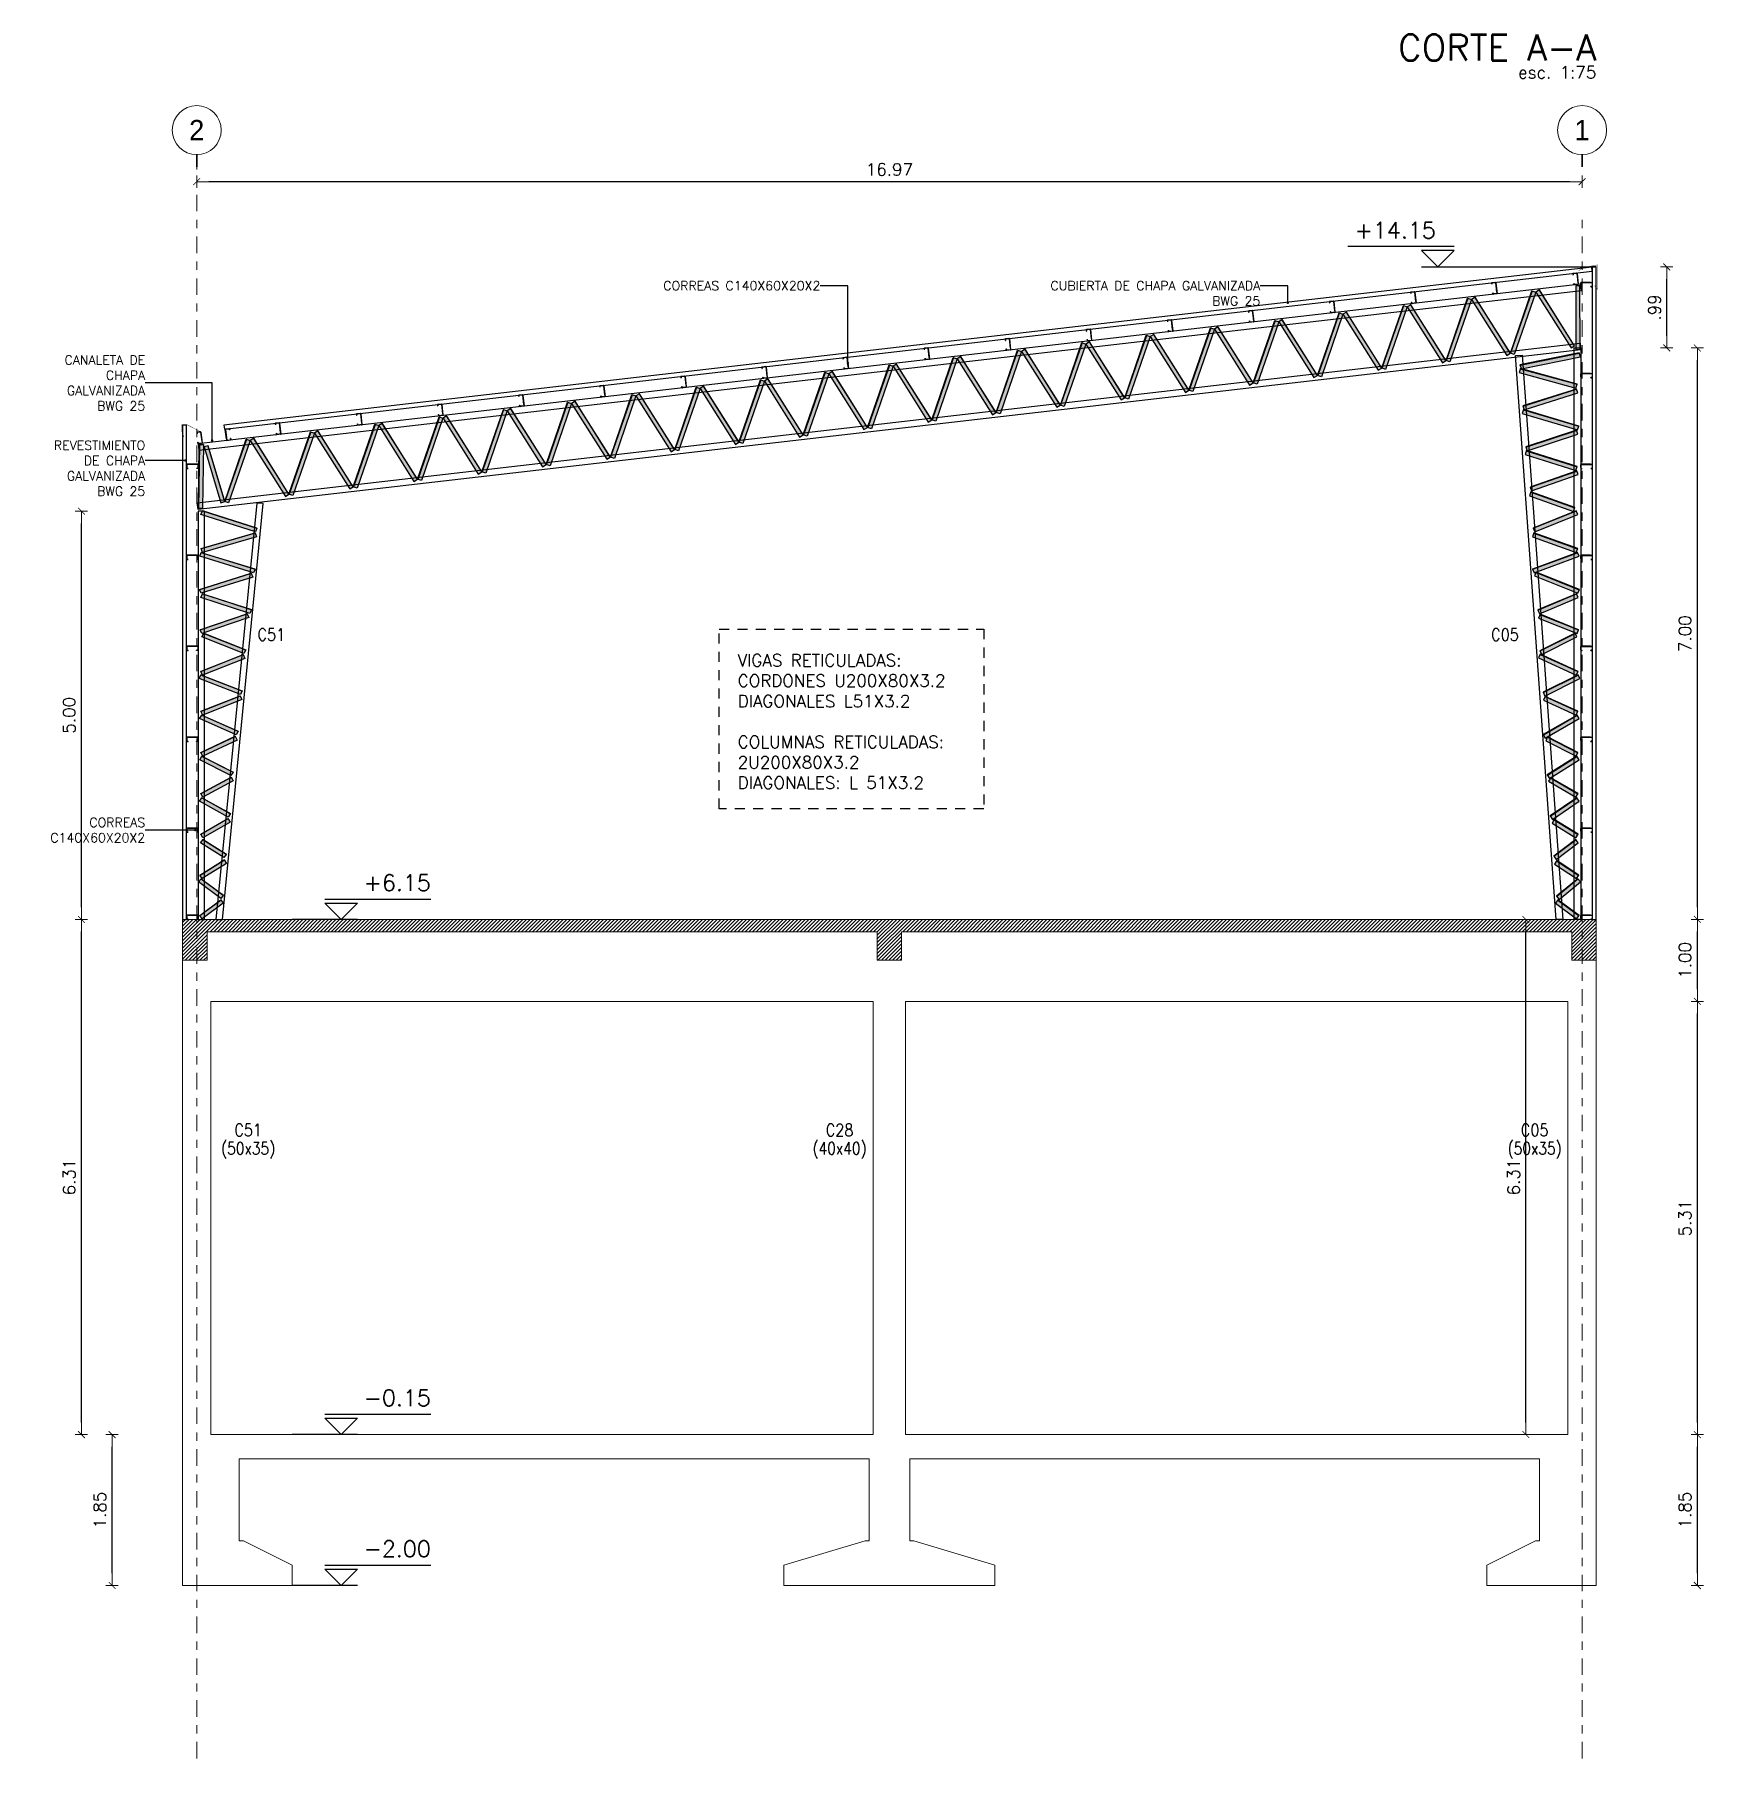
# Model space of a CAD drawing. Header units: metres. Extents: x 177 to 477, y -228 to -48.
# Drawn here: x 308.67 to 329.12, y -124.71 to -103.58 of the extents above; entities that cross this region are included whole.
import ezdxf
from ezdxf import colors
from ezdxf.entities.mleader import LeaderData, LeaderLine
from ezdxf.enums import TextEntityAlignment as Align
from ezdxf.math import Vec2, Vec3

# ---------------------------------------------------------------- set-up
doc = ezdxf.new("R2010")
doc.units = ezdxf.units.M
doc.linetypes.add('CYPE_RAYAPUNTO', pattern=[0.4125, 0.2025, -0.105, 0, -0.105])
doc.linetypes.add('HIDDEN', pattern=[0.375, 0.25, -0.125])
for name, color, linetype in [('CHAPA', 6, 'Continuous'), ('ES-Perfil 01', 3, 'Continuous'), ('EST-VISTA 2', 3, 'Continuous'), ('EST-VISTA 3', 1, 'Continuous'), ('LEYENDAS', 160, 'Continuous')]:
    doc.layers.add(name, color=color, linetype=linetype)
for name, color, linetype, lineweight in [('COTAS', 160, 'Continuous', 0), ('EST_EJES', 160, 'Continuous', 0), ('H-EST', 251, 'Continuous', 0), ('OT_SECCION_EDIFICIO', 5, 'Continuous', 9)]:
    doc.layers.add(name, color=color, linetype=linetype, lineweight=lineweight)
doc.layers.add('H-BLANCO', color=7, linetype='Continuous', lineweight=0, true_color=0xffffff)
doc.styles.get("Standard").update_dxf_attribs({"font": 'romans.shx'})
doc.styles.add('TX-100', font='romans.shx', dxfattribs={"height": 0.16})
doc.styles.add('TX-LOCAL50', font='GOTHIC.TTF', dxfattribs={"height": 0.125})
doc.dimstyles.new('COTA_1-75', dxfattribs={"dimscale": 0.75, "dimtxt": 0.2, "dimasz": 0.2, "dimexe": 0, "dimexo": 0.7, "dimgap": 0.1, "dimtad": 1, "dimzin": 4, "dimdsep": 46, "dimtxsty": 'Standard', "dimblk1": 'COTA_N', "dimblk2": 'COTA_N', "dimsah": 1, "dimcen": 2, "dimse1": 1, "dimse2": 1, "dimclrd": 256, "dimclre": 256, "dimclrt": 256, "dimadec": 0, "dimazin": 0, "dimtfac": 1, "dimtix": 1, "dimtmove": 2, "dimatfit": 3, "dimldrblk": 'COTA_N', "dimfxl": 0, "dimtolj": 1, "dimtzin": 0, "dimarcsym": 0})

msp = doc.modelspace()

# ---------------------------------------------------------------- texts
at = {"layer": 'LEYENDAS', "linetype": 'ByBlock', "ltscale": 0.5}
for s, width, p in [('C51', 0.864, (311.5712824, -110.9335046)), ('C05', 0.864, (326.6842108, -110.9335046)), ('C51', 0.864, (311.2871497, -117.0046901)), ('C28', 0.864, (318.5327271, -117.0046901)), ('C05', 0.864, (327.047757, -117.0046901)), ('(50x35)', 0.824404, (311.2871497, -117.2296901)), ('(40x40)', 0.824404, (318.5327271, -117.2296901)), ('(50x35)', 0.824404, (327.047757, -117.2296901))]:
    msp.add_text(s, height=0.15, dxfattribs=dict(at, width=width)).set_placement(p, align=Align.MIDDLE_CENTER)
at = {"layer": 'LEYENDAS', "linetype": 'ByBlock', "ltscale": 0.5, "attachment_point": 3}
for s, insert, char_height, width in [('CORTE A-A', (327.8032435, -103.5785073), 0.32, 3.297698454), ('esc. 1:75', (327.8032435, -103.9672461), 0.15, 1.912467655)]:
    msp.add_mtext(s, dxfattribs=dict(at, insert=insert, char_height=char_height, width=width))
at = {"layer": 'LEYENDAS', "linetype": 'ByBlock', "ltscale": 0.5, "insert": (317.2849706, -111.1738641), "char_height": 0.15, "attachment_point": 1}
msp.add_mtext_dynamic_manual_height_columns('VIGAS RETICULADAS:\\PCORDONES U200X80X3.2\\PDIAGONALES L51X3.2\\P\\PCOLUMNAS RETICULADAS: \\P2U200X80X3.2\\PDIAGONALES: L 51X3.2 ', width=16.171246791, gutter_width=12.5, heights=[0], dxfattribs=at)

# ---------------------------------------------------------------- blocks, each defined once
blk = doc.blocks.new('160x60x20x2.5')
at = {"layer": 'ES-Perfil 01'}
for p, q in [((0, -0.075), (0, 0.075)), ((0, 0.056), (0, -0.075)), ((0.0025, -0.075), (0.0025, 0.075)), ((0.005, 0.08), (0.055, 0.08)), ((0.005, 0.0775), (0.055, 0.0775)), ((0.0575, 0.075), (0.0575, 0.06)), ((0.06, 0.06), (0.0575, 0.06)), ((0.06, 0.06), (0.06, 0.075)), ((0.06, 0.075), (0.06, 0.06)), ((0.005, -0.0775), (0.055, -0.0775)), ((0.005, -0.0775), (0.055, -0.0775)), ((0.046, -0.08), (0.005, -0.08)), ((0.005, -0.08), (0.055, -0.08)), ((0.0575, -0.075), (0.0575, -0.06)), ((0.0575, -0.075), (0.0575, -0.06)), ((0.0575, -0.075), (0.0575, -0.06)), ((0.06, -0.06), (0.0575, -0.06)), ((0.06, -0.075), (0.06, -0.06))]:
    blk.add_line(p, q, dxfattribs=at)
for centre, radius, start, end in [((0.005, 0.075), 0.005, 90, 180), ((0.005, 0.075), 0.0025, 90, 180), ((0.055, 0.075), 0.005, 0, 90), ((0.055, 0.075), 0.0025, 0, 90), ((0.005, -0.075), 0.005, 180, 270), ((0.005, -0.075), 0.0025, 180, 270), ((0.055, -0.075), 0.0025, 270, 0), ((0.055, -0.075), 0.005, 270, 0)]:
    blk.add_arc(centre, radius, start, end, dxfattribs=at)
blk = doc.blocks.new('VIGA RET')
at = {"layer": 'H-BLANCO'}
h = blk.add_hatch(color=256, dxfattribs=at)
h.dxf.hatch_style = 1
h.paths.add_polyline_path([(8.521, 0.01), (8.419, 0.79), (8.369, 0.783), (8.47, 0.003)])
h.paths.add_polyline_path([(8.191, 0.058), (8.315, 0.761), (8.365, 0.752), (8.241, 0.049)])
h.paths.add_polyline_path([(7.399, 0.058), (7.749, 0.788), (7.794, 0.766), (7.444, 0.036)])
h.paths.add_polyline_path([(8.191, 0.058), (7.841, 0.788), (7.795, 0.766), (8.145, 0.036)])
h.paths.add_polyline_path([(6.606, 0.058), (6.956, 0.788), (7.002, 0.766), (6.652, 0.036)])
h.paths.add_polyline_path([(7.398, 0.058), (7.048, 0.788), (7.002, 0.766), (7.352, 0.036)])
h.paths.add_polyline_path([(5.813, 0.058), (6.163, 0.788), (6.209, 0.766), (5.859, 0.036)])
h.paths.add_polyline_path([(6.605, 0.058), (6.255, 0.788), (6.209, 0.766), (6.559, 0.036)])
h.paths.add_polyline_path([(5.02, 0.058), (5.37, 0.788), (5.416, 0.766), (5.066, 0.036)])
h.paths.add_polyline_path([(5.812, 0.058), (5.462, 0.788), (5.417, 0.766), (5.767, 0.036)])
h.paths.add_polyline_path([(4.228, 0.058), (4.578, 0.788), (4.624, 0.766), (4.274, 0.036)])
h.paths.add_polyline_path([(5.02, 0.058), (4.67, 0.788), (4.624, 0.766), (4.974, 0.036)])
h.paths.add_polyline_path([(3.435, 0.058), (3.785, 0.788), (3.831, 0.766), (3.481, 0.036)])
h.paths.add_polyline_path([(4.227, 0.058), (3.877, 0.788), (3.831, 0.766), (4.181, 0.036)])
h.paths.add_polyline_path([(2.642, 0.058), (2.992, 0.788), (3.038, 0.766), (2.688, 0.036)])
h.paths.add_polyline_path([(3.434, 0.058), (3.084, 0.788), (3.038, 0.766), (3.388, 0.036)])
h.paths.add_polyline_path([(1.85, 0.058), (2.2, 0.788), (2.245, 0.766), (1.895, 0.036)])
h.paths.add_polyline_path([(2.641, 0.058), (2.291, 0.788), (2.246, 0.766), (2.596, 0.036)])
h.paths.add_polyline_path([(1.057, 0.058), (1.407, 0.788), (1.453, 0.766), (1.103, 0.036)])
h.paths.add_polyline_path([(1.849, 0.058), (1.499, 0.788), (1.453, 0.766), (1.803, 0.036)])
h.paths.add_polyline_path([(0.264, 0.058), (0.614, 0.788), (0.66, 0.766), (0.31, 0.036)])
h.paths.add_polyline_path([(1.056, 0.058), (0.706, 0.788), (0.66, 0.766), (1.01, 0.036)])
h.paths.add_polyline_path([(-0.529, 0.058), (-0.179, 0.788), (-0.133, 0.766), (-0.483, 0.036)])
h.paths.add_polyline_path([(0.263, 0.058), (-0.087, 0.788), (-0.133, 0.766), (0.217, 0.036)])
h.paths.add_polyline_path([(-1.321, 0.058), (-0.971, 0.788), (-0.926, 0.766), (-1.276, 0.036)])
h.paths.add_polyline_path([(-0.529, 0.058), (-0.879, 0.788), (-0.925, 0.766), (-0.575, 0.036)])
h.paths.add_polyline_path([(-2.114, 0.058), (-1.764, 0.788), (-1.718, 0.766), (-2.068, 0.036)])
h.paths.add_polyline_path([(-1.322, 0.058), (-1.672, 0.788), (-1.718, 0.766), (-1.368, 0.036)])
h.paths.add_polyline_path([(-2.907, 0.058), (-2.557, 0.788), (-2.511, 0.766), (-2.861, 0.036)])
h.paths.add_polyline_path([(-2.115, 0.058), (-2.465, 0.788), (-2.511, 0.766), (-2.161, 0.036)])
h.paths.add_polyline_path([(-3.7, 0.058), (-3.35, 0.788), (-3.304, 0.766), (-3.654, 0.036)])
h.paths.add_polyline_path([(-2.908, 0.058), (-3.258, 0.788), (-3.303, 0.766), (-2.953, 0.036)])
h.paths.add_polyline_path([(-4.492, 0.058), (-4.142, 0.788), (-4.096, 0.766), (-4.446, 0.036)])
h.paths.add_polyline_path([(-3.7, 0.058), (-4.05, 0.788), (-4.096, 0.766), (-3.746, 0.036)])
h.paths.add_polyline_path([(-5.285, 0.058), (-4.935, 0.788), (-4.889, 0.766), (-5.239, 0.036)])
h.paths.add_polyline_path([(-4.493, 0.058), (-4.843, 0.788), (-4.889, 0.766), (-4.539, 0.036)])
h.paths.add_polyline_path([(-6.078, 0.058), (-5.728, 0.788), (-5.682, 0.766), (-6.032, 0.036)])
h.paths.add_polyline_path([(-5.286, 0.058), (-5.636, 0.788), (-5.682, 0.766), (-5.332, 0.036)])
h.paths.add_polyline_path([(-6.87, 0.058), (-6.52, 0.788), (-6.475, 0.766), (-6.825, 0.036)])
h.paths.add_polyline_path([(-6.079, 0.058), (-6.429, 0.788), (-6.474, 0.766), (-6.124, 0.036)])
h.paths.add_polyline_path([(-7.663, 0.058), (-7.313, 0.788), (-7.267, 0.766), (-7.617, 0.036)])
h.paths.add_polyline_path([(-6.871, 0.058), (-7.221, 0.788), (-7.267, 0.766), (-6.917, 0.036)])
h.paths.add_polyline_path([(-8.456, 0.058), (-8.106, 0.788), (-8.06, 0.766), (-8.41, 0.036)])
h.paths.add_polyline_path([(-7.664, 0.058), (-8.014, 0.788), (-8.06, 0.766), (-7.71, 0.036)])
h.paths.add_polyline_path([(-8.518, 0.006), (-8.605, 0.782), (-8.554, 0.787), (-8.468, 0.012)])
at = {"layer": 'EST-VISTA 2', "color": 2}
for points in [[(-8.601, 0.782), (-8.515, 0.007), (-8.518, 0.006), (-8.605, 0.782)], [(-8.103, 0.786), (-8.453, 0.057), (-8.456, 0.058), (-8.106, 0.788)], [(-8.017, 0.786), (-7.667, 0.057), (-7.664, 0.058), (-8.014, 0.788)], [(-7.31, 0.786), (-7.66, 0.057), (-7.663, 0.058), (-7.313, 0.788)], [(-7.224, 0.786), (-6.874, 0.057), (-6.871, 0.058), (-7.221, 0.788)], [(-6.518, 0.786), (-6.868, 0.057), (-6.87, 0.058), (-6.52, 0.788)], [(-6.431, 0.786), (-6.081, 0.057), (-6.079, 0.058), (-6.429, 0.788)], [(-5.725, 0.786), (-6.075, 0.057), (-6.078, 0.058), (-5.728, 0.788)], [(-5.639, 0.786), (-5.289, 0.057), (-5.286, 0.058), (-5.636, 0.788)], [(-4.932, 0.786), (-5.282, 0.057), (-5.285, 0.058), (-4.935, 0.788)], [(-4.846, 0.786), (-4.496, 0.057), (-4.493, 0.058), (-4.843, 0.788)], [(-4.139, 0.786), (-4.489, 0.057), (-4.492, 0.058), (-4.142, 0.788)], [(-4.053, 0.786), (-3.703, 0.057), (-3.7, 0.058), (-4.05, 0.788)], [(-3.347, 0.786), (-3.697, 0.057), (-3.7, 0.058), (-3.35, 0.788)], [(-3.261, 0.786), (-2.911, 0.057), (-2.908, 0.058), (-3.258, 0.788)], [(-2.554, 0.786), (-2.904, 0.057), (-2.907, 0.058), (-2.557, 0.788)], [(-2.468, 0.786), (-2.118, 0.057), (-2.115, 0.058), (-2.465, 0.788)], [(-1.761, 0.786), (-2.111, 0.057), (-2.114, 0.058), (-1.764, 0.788)], [(-1.675, 0.786), (-1.325, 0.057), (-1.322, 0.058), (-1.672, 0.788)], [(-0.968, 0.786), (-1.318, 0.057), (-1.321, 0.058), (-0.971, 0.788)], [(-0.882, 0.786), (-0.532, 0.057), (-0.529, 0.058), (-0.879, 0.788)], [(-0.176, 0.786), (-0.526, 0.057), (-0.529, 0.058), (-0.179, 0.788)], [(-0.09, 0.786), (0.26, 0.057), (0.263, 0.058), (-0.087, 0.788)], [(0.617, 0.786), (0.267, 0.057), (0.264, 0.058), (0.614, 0.788)], [(0.703, 0.786), (1.053, 0.057), (1.056, 0.058), (0.706, 0.788)], [(1.41, 0.786), (1.06, 0.057), (1.057, 0.058), (1.407, 0.788)], [(1.496, 0.786), (1.846, 0.057), (1.849, 0.058), (1.499, 0.788)], [(2.202, 0.786), (1.852, 0.057), (1.85, 0.058), (2.2, 0.788)], [(2.289, 0.786), (2.639, 0.057), (2.641, 0.058), (2.291, 0.788)], [(2.995, 0.786), (2.645, 0.057), (2.642, 0.058), (2.992, 0.788)], [(3.081, 0.786), (3.431, 0.057), (3.434, 0.058), (3.084, 0.788)], [(3.788, 0.786), (3.438, 0.057), (3.435, 0.058), (3.785, 0.788)], [(3.874, 0.786), (4.224, 0.057), (4.227, 0.058), (3.877, 0.788)], [(4.581, 0.786), (4.231, 0.057), (4.228, 0.058), (4.578, 0.788)], [(4.667, 0.786), (5.017, 0.057), (5.02, 0.058), (4.67, 0.788)], [(5.373, 0.786), (5.023, 0.057), (5.02, 0.058), (5.37, 0.788)], [(5.459, 0.786), (5.809, 0.057), (5.812, 0.058), (5.462, 0.788)], [(6.166, 0.786), (5.816, 0.057), (5.813, 0.058), (6.163, 0.788)], [(6.252, 0.786), (6.602, 0.057), (6.605, 0.058), (6.255, 0.788)], [(6.959, 0.786), (6.609, 0.057), (6.606, 0.058), (6.956, 0.788)], [(7.045, 0.786), (7.395, 0.057), (7.398, 0.058), (7.048, 0.788)], [(7.752, 0.786), (7.402, 0.057), (7.399, 0.058), (7.749, 0.788)], [(7.838, 0.786), (8.188, 0.057), (8.191, 0.058), (7.841, 0.788)], [(8.319, 0.761), (8.195, 0.058), (8.191, 0.058), (8.315, 0.761)], [(8.416, 0.789), (8.518, 0.01), (8.521, 0.01), (8.419, 0.79)]]:
    blk.add_lwpolyline(points, close=True, dxfattribs=at)
at = {"layer": 'EST-VISTA 3'}
for points in [[(-8.619, 0.8), (8.434, 0.8), (8.434, 0.72), (-8.619, 0.72)], [(-8.518, 0.006), (-8.605, 0.782), (-8.554, 0.787), (-8.468, 0.012)], [(-8.456, 0.058), (-8.106, 0.788), (-8.06, 0.766), (-8.41, 0.036)], [(-7.664, 0.058), (-8.014, 0.788), (-8.06, 0.766), (-7.71, 0.036)], [(-7.663, 0.058), (-7.313, 0.788), (-7.267, 0.766), (-7.617, 0.036)], [(-6.871, 0.058), (-7.221, 0.788), (-7.267, 0.766), (-6.917, 0.036)], [(-6.87, 0.058), (-6.52, 0.788), (-6.475, 0.766), (-6.825, 0.036)], [(-6.079, 0.058), (-6.429, 0.788), (-6.474, 0.766), (-6.124, 0.036)], [(-6.078, 0.058), (-5.728, 0.788), (-5.682, 0.766), (-6.032, 0.036)], [(-5.286, 0.058), (-5.636, 0.788), (-5.682, 0.766), (-5.332, 0.036)], [(-5.285, 0.058), (-4.935, 0.788), (-4.889, 0.766), (-5.239, 0.036)], [(-4.493, 0.058), (-4.843, 0.788), (-4.889, 0.766), (-4.539, 0.036)], [(-4.492, 0.058), (-4.142, 0.788), (-4.096, 0.766), (-4.446, 0.036)], [(-3.7, 0.058), (-4.05, 0.788), (-4.096, 0.766), (-3.746, 0.036)], [(-3.7, 0.058), (-3.35, 0.788), (-3.304, 0.766), (-3.654, 0.036)], [(-2.908, 0.058), (-3.258, 0.788), (-3.303, 0.766), (-2.953, 0.036)], [(-2.907, 0.058), (-2.557, 0.788), (-2.511, 0.766), (-2.861, 0.036)], [(-2.115, 0.058), (-2.465, 0.788), (-2.511, 0.766), (-2.161, 0.036)], [(-2.114, 0.058), (-1.764, 0.788), (-1.718, 0.766), (-2.068, 0.036)], [(-1.322, 0.058), (-1.672, 0.788), (-1.718, 0.766), (-1.368, 0.036)], [(-1.321, 0.058), (-0.971, 0.788), (-0.926, 0.766), (-1.276, 0.036)], [(-0.529, 0.058), (-0.879, 0.788), (-0.925, 0.766), (-0.575, 0.036)], [(-0.529, 0.058), (-0.179, 0.788), (-0.133, 0.766), (-0.483, 0.036)], [(0.263, 0.058), (-0.087, 0.788), (-0.133, 0.766), (0.217, 0.036)], [(0.264, 0.058), (0.614, 0.788), (0.66, 0.766), (0.31, 0.036)], [(1.056, 0.058), (0.706, 0.788), (0.66, 0.766), (1.01, 0.036)], [(1.057, 0.058), (1.407, 0.788), (1.453, 0.766), (1.103, 0.036)], [(1.849, 0.058), (1.499, 0.788), (1.453, 0.766), (1.803, 0.036)], [(1.85, 0.058), (2.2, 0.788), (2.245, 0.766), (1.895, 0.036)], [(2.641, 0.058), (2.291, 0.788), (2.246, 0.766), (2.596, 0.036)], [(2.642, 0.058), (2.992, 0.788), (3.038, 0.766), (2.688, 0.036)], [(3.434, 0.058), (3.084, 0.788), (3.038, 0.766), (3.388, 0.036)], [(3.435, 0.058), (3.785, 0.788), (3.831, 0.766), (3.481, 0.036)], [(4.227, 0.058), (3.877, 0.788), (3.831, 0.766), (4.181, 0.036)], [(4.228, 0.058), (4.578, 0.788), (4.624, 0.766), (4.274, 0.036)], [(5.02, 0.058), (4.67, 0.788), (4.624, 0.766), (4.974, 0.036)], [(5.02, 0.058), (5.37, 0.788), (5.416, 0.766), (5.066, 0.036)], [(5.812, 0.058), (5.462, 0.788), (5.417, 0.766), (5.767, 0.036)], [(5.813, 0.058), (6.163, 0.788), (6.209, 0.766), (5.859, 0.036)], [(6.605, 0.058), (6.255, 0.788), (6.209, 0.766), (6.559, 0.036)], [(6.606, 0.058), (6.956, 0.788), (7.002, 0.766), (6.652, 0.036)], [(7.398, 0.058), (7.048, 0.788), (7.002, 0.766), (7.352, 0.036)], [(7.399, 0.058), (7.749, 0.788), (7.794, 0.766), (7.444, 0.036)], [(8.191, 0.058), (7.841, 0.788), (7.795, 0.766), (8.145, 0.036)], [(8.191, 0.058), (8.315, 0.761), (8.365, 0.752), (8.241, 0.049)], [(8.521, 0.01), (8.419, 0.79), (8.369, 0.783), (8.47, 0.003)], [(-8.526, 0), (8.526, 0), (8.526, 0.08), (-8.526, 0.08)]]:
    blk.add_lwpolyline(points, close=True, dxfattribs=at)
blk = doc.blocks.new('col ret alta')
at = {"layer": 'H-BLANCO'}
h = blk.add_hatch(color=256, dxfattribs=at)
h.dxf.hatch_style = 1
h.paths.add_polyline_path([(0.594, 6.792), (-0.129, 6.941), (-0.128, 6.944), (0.595, 6.795)])
h.paths.add_polyline_path([(-0.128, 6.944), (0.595, 6.795), (0.578, 6.747), (-0.145, 6.896)])
h.paths.add_polyline_path([(0.591, 6.747), (-0.104, 6.558), (-0.105, 6.561), (0.59, 6.75)], flags=17)
h.paths.add_polyline_path([(-0.105, 6.561), (0.59, 6.75), (0.605, 6.701), (-0.089, 6.512)])
h.paths.add_polyline_path([(0.558, 6.291), (-0.098, 6.497), (-0.097, 6.5), (0.559, 6.294)])
h.paths.add_polyline_path([(-0.097, 6.5), (0.559, 6.294), (0.542, 6.247), (-0.114, 6.453)])
h.paths.add_polyline_path([(0.554, 6.246), (-0.126, 6.044), (-0.127, 6.047), (0.553, 6.249)], flags=17)
h.paths.add_polyline_path([(-0.127, 6.047), (0.553, 6.249), (0.569, 6.201), (-0.111, 5.998)])
h.paths.add_polyline_path([(0.522, 5.789), (-0.099, 5.993), (-0.098, 5.996), (0.523, 5.792)])
h.paths.add_polyline_path([(-0.098, 5.996), (0.523, 5.792), (0.506, 5.744), (-0.115, 5.948)])
h.paths.add_polyline_path([(0.518, 5.743), (-0.104, 5.547), (-0.105, 5.55), (0.517, 5.746)], flags=17)
h.paths.add_polyline_path([(-0.105, 5.55), (0.517, 5.746), (0.533, 5.698), (-0.09, 5.502)])
h.paths.add_polyline_path([(0.468, 5.296), (-0.103, 5.495), (-0.101, 5.499), (0.469, 5.299)])
h.paths.add_polyline_path([(-0.101, 5.499), (0.469, 5.299), (0.452, 5.251), (-0.118, 5.451)])
h.paths.add_polyline_path([(0.462, 5.237), (-0.075, 5.046), (-0.076, 5.049), (0.461, 5.24)], flags=17)
h.paths.add_polyline_path([(-0.076, 5.049), (0.461, 5.24), (0.478, 5.192), (-0.059, 5.001)])
h.paths.add_polyline_path([(0.433, 4.793), (-0.096, 5.006), (-0.095, 5.009), (0.434, 4.796)])
h.paths.add_polyline_path([(-0.095, 5.009), (0.434, 4.796), (0.415, 4.749), (-0.114, 4.962)])
h.paths.add_polyline_path([(0.425, 4.734), (-0.111, 4.543), (-0.113, 4.546), (0.424, 4.737)], flags=17)
h.paths.add_polyline_path([(-0.113, 4.546), (0.424, 4.737), (0.441, 4.689), (-0.095, 4.498)])
h.paths.add_polyline_path([(0.44, 4.291), (-0.111, 4.494), (-0.11, 4.497), (0.441, 4.294)])
h.paths.add_polyline_path([(-0.11, 4.497), (0.441, 4.294), (0.422, 4.247), (-0.129, 4.45)])
h.paths.add_polyline_path([(0.398, 4.253), (-0.131, 4.041), (-0.132, 4.044), (0.397, 4.256)], flags=17)
h.paths.add_polyline_path([(-0.132, 4.044), (0.397, 4.256), (0.416, 4.209), (-0.113, 3.997)])
h.paths.add_polyline_path([(0.377, 3.79), (-0.098, 3.989), (-0.097, 3.992), (0.378, 3.793)])
h.paths.add_polyline_path([(-0.097, 3.992), (0.378, 3.793), (0.358, 3.746), (-0.117, 3.946)])
h.paths.add_polyline_path([(0.35, 3.737), (-0.121, 3.547), (-0.123, 3.55), (0.349, 3.739)], flags=17)
h.paths.add_polyline_path([(-0.123, 3.55), (0.349, 3.739), (0.368, 3.692), (-0.104, 3.503)])
h.paths.add_polyline_path([(0.348, 3.291), (-0.081, 3.505), (-0.079, 3.508), (0.35, 3.293)])
h.paths.add_polyline_path([(-0.079, 3.508), (0.35, 3.293), (0.327, 3.248), (-0.102, 3.462)])
h.paths.add_polyline_path([(0.348, 3.247), (-0.115, 3.037), (-0.116, 3.04), (0.347, 3.25)], flags=17)
h.paths.add_polyline_path([(-0.116, 3.04), (0.347, 3.25), (0.368, 3.204), (-0.095, 2.994)])
h.paths.add_polyline_path([(0.312, 2.78), (-0.117, 2.994), (-0.116, 2.997), (0.313, 2.783)])
h.paths.add_polyline_path([(-0.116, 2.997), (0.313, 2.783), (0.291, 2.737), (-0.138, 2.951)])
h.paths.add_polyline_path([(0.287, 2.73), (-0.113, 2.549), (-0.114, 2.552), (0.286, 2.733)], flags=17)
h.paths.add_polyline_path([(-0.114, 2.552), (0.286, 2.733), (0.307, 2.687), (-0.093, 2.505)])
h.paths.add_polyline_path([(0.309, 2.263), (-0.106, 2.502), (-0.105, 2.505), (0.311, 2.266)])
h.paths.add_polyline_path([(-0.105, 2.505), (0.311, 2.266), (0.285, 2.222), (-0.13, 2.461)])
h.paths.add_polyline_path([(0.259, 2.233), (-0.114, 2.043), (-0.115, 2.046), (0.257, 2.236)], flags=17)
h.paths.add_polyline_path([(-0.115, 2.046), (0.257, 2.236), (0.28, 2.19), (-0.092, 2.001)])
h.paths.add_polyline_path([(0.26, 1.768), (-0.103, 1.998), (-0.102, 2), (0.262, 1.77)])
h.paths.add_polyline_path([(-0.102, 2), (0.262, 1.77), (0.235, 1.727), (-0.129, 1.957)])
h.paths.add_polyline_path([(0.22, 1.734), (-0.115, 1.54), (-0.117, 1.543), (0.218, 1.737)], flags=17)
h.paths.add_polyline_path([(-0.117, 1.543), (0.218, 1.737), (0.244, 1.693), (-0.091, 1.499)])
h.paths.add_polyline_path([(0.224, 1.265), (-0.105, 1.488), (-0.103, 1.491), (0.226, 1.268)])
h.paths.add_polyline_path([(-0.103, 1.491), (0.226, 1.268), (0.198, 1.226), (-0.131, 1.449)])
h.paths.add_polyline_path([(0.177, 1.22), (-0.116, 1.041), (-0.117, 1.044), (0.176, 1.223)], flags=17)
h.paths.add_polyline_path([(-0.117, 1.044), (0.176, 1.223), (0.202, 1.179), (-0.091, 1)])
h.paths.add_polyline_path([(0.179, 0.774), (-0.091, 0.977), (-0.089, 0.98), (0.181, 0.777)])
h.paths.add_polyline_path([(-0.089, 0.98), (0.181, 0.777), (0.151, 0.736), (-0.119, 0.939)])
h.paths.add_polyline_path([(0.146, 0.718), (-0.124, 0.54), (-0.126, 0.543), (0.144, 0.721)], flags=17)
h.paths.add_polyline_path([(-0.126, 0.543), (0.144, 0.721), (0.172, 0.678), (-0.098, 0.501)])
h.paths.add_polyline_path([(0.146, 0.281), (-0.114, 0.496), (-0.112, 0.498), (0.148, 0.283)])
h.paths.add_polyline_path([(-0.112, 0.498), (0.148, 0.283), (0.115, 0.244), (-0.145, 0.459)])
h.paths.add_polyline_path([(0.132, 0.236), (-0.128, 0.044), (-0.129, 0.046), (0.13, 0.239)])
h.paths.add_polyline_path([(-0.129, 0.046), (0.13, 0.239), (0.16, 0.198), (-0.099, 0.006)])
blk.add_line((0.166, 0.757), (0.166, 0.757))
at = {"layer": 'EST-VISTA 2', "color": 2}
for points in [[(0.594, 6.792), (-0.129, 6.941), (-0.128, 6.944), (0.595, 6.795)], [(0.591, 6.747), (-0.104, 6.558), (-0.105, 6.561), (0.59, 6.75)], [(0.558, 6.291), (-0.098, 6.497), (-0.097, 6.5), (0.559, 6.294)], [(0.554, 6.246), (-0.126, 6.044), (-0.127, 6.047), (0.553, 6.249)], [(0.522, 5.789), (-0.099, 5.993), (-0.098, 5.996), (0.523, 5.792)], [(0.518, 5.743), (-0.104, 5.547), (-0.105, 5.55), (0.517, 5.746)], [(0.468, 5.296), (-0.103, 5.495), (-0.101, 5.499), (0.469, 5.299)], [(0.462, 5.237), (-0.075, 5.046), (-0.076, 5.049), (0.461, 5.24)], [(0.433, 4.793), (-0.096, 5.006), (-0.095, 5.009), (0.434, 4.796)], [(0.425, 4.734), (-0.111, 4.543), (-0.113, 4.546), (0.424, 4.737)], [(0.44, 4.291), (-0.111, 4.494), (-0.11, 4.497), (0.441, 4.294)], [(0.398, 4.253), (-0.131, 4.041), (-0.132, 4.044), (0.397, 4.256)], [(0.377, 3.79), (-0.098, 3.989), (-0.097, 3.992), (0.378, 3.793)], [(0.35, 3.737), (-0.121, 3.547), (-0.123, 3.55), (0.349, 3.739)], [(0.348, 3.291), (-0.081, 3.505), (-0.079, 3.508), (0.35, 3.293)], [(0.348, 3.247), (-0.115, 3.037), (-0.116, 3.04), (0.347, 3.25)], [(0.312, 2.78), (-0.117, 2.994), (-0.116, 2.997), (0.313, 2.783)], [(0.287, 2.73), (-0.113, 2.549), (-0.114, 2.552), (0.286, 2.733)], [(0.309, 2.263), (-0.106, 2.502), (-0.105, 2.505), (0.311, 2.266)], [(0.259, 2.233), (-0.114, 2.043), (-0.115, 2.046), (0.257, 2.236)], [(0.26, 1.768), (-0.103, 1.998), (-0.102, 2), (0.262, 1.77)], [(0.22, 1.734), (-0.115, 1.54), (-0.117, 1.543), (0.218, 1.737)], [(0.224, 1.265), (-0.105, 1.488), (-0.103, 1.491), (0.226, 1.268)], [(0.177, 1.22), (-0.116, 1.041), (-0.117, 1.044), (0.176, 1.223)], [(0.179, 0.774), (-0.091, 0.977), (-0.089, 0.98), (0.181, 0.777)], [(0.146, 0.718), (-0.124, 0.54), (-0.126, 0.543), (0.144, 0.721)], [(0.146, 0.281), (-0.114, 0.496), (-0.112, 0.498), (0.148, 0.283)], [(0.132, 0.236), (-0.128, 0.044), (-0.129, 0.046), (0.13, 0.239)]]:
    blk.add_lwpolyline(points, close=True, dxfattribs=at)
at = {"layer": 'EST-VISTA 3'}
for points in [[(-0.15, 7.003), (-0.15, 0), (-0.07, 0), (-0.07, 7.003)], [(-0.128, 6.944), (0.595, 6.795), (0.578, 6.747), (-0.145, 6.896)], [(0.57, 6.917), (0.07, 0), (0.15, 0), (0.65, 6.911)], [(-0.105, 6.561), (0.59, 6.75), (0.605, 6.701), (-0.089, 6.512)], [(-0.097, 6.5), (0.559, 6.294), (0.542, 6.247), (-0.114, 6.453)], [(-0.127, 6.047), (0.553, 6.249), (0.569, 6.201), (-0.111, 5.998)], [(-0.098, 5.996), (0.523, 5.792), (0.506, 5.744), (-0.115, 5.948)], [(-0.105, 5.55), (0.517, 5.746), (0.533, 5.698), (-0.09, 5.502)], [(-0.101, 5.499), (0.469, 5.299), (0.452, 5.251), (-0.118, 5.451)], [(-0.076, 5.049), (0.461, 5.24), (0.478, 5.192), (-0.059, 5.001)], [(-0.095, 5.009), (0.434, 4.796), (0.415, 4.749), (-0.114, 4.962)], [(-0.113, 4.546), (0.424, 4.737), (0.441, 4.689), (-0.095, 4.498)], [(-0.11, 4.497), (0.441, 4.294), (0.422, 4.247), (-0.129, 4.45)], [(-0.132, 4.044), (0.397, 4.256), (0.416, 4.209), (-0.113, 3.997)], [(-0.097, 3.992), (0.378, 3.793), (0.358, 3.746), (-0.117, 3.946)], [(-0.123, 3.55), (0.349, 3.739), (0.368, 3.692), (-0.104, 3.503)], [(-0.079, 3.508), (0.35, 3.293), (0.327, 3.248), (-0.102, 3.462)], [(-0.116, 3.04), (0.347, 3.25), (0.368, 3.204), (-0.095, 2.994)], [(-0.116, 2.997), (0.313, 2.783), (0.291, 2.737), (-0.138, 2.951)], [(-0.114, 2.552), (0.286, 2.733), (0.307, 2.687), (-0.093, 2.505)], [(-0.105, 2.505), (0.311, 2.266), (0.285, 2.222), (-0.13, 2.461)], [(-0.115, 2.046), (0.257, 2.236), (0.28, 2.19), (-0.092, 2.001)], [(-0.102, 2), (0.262, 1.77), (0.235, 1.727), (-0.129, 1.957)], [(-0.117, 1.543), (0.218, 1.737), (0.244, 1.693), (-0.091, 1.499)], [(-0.103, 1.491), (0.226, 1.268), (0.198, 1.226), (-0.131, 1.449)], [(-0.117, 1.044), (0.176, 1.223), (0.202, 1.179), (-0.091, 1)], [(-0.089, 0.98), (0.181, 0.777), (0.151, 0.736), (-0.119, 0.939)], [(-0.126, 0.543), (0.144, 0.721), (0.172, 0.678), (-0.098, 0.501)], [(-0.112, 0.498), (0.148, 0.283), (0.115, 0.244), (-0.145, 0.459)], [(-0.129, 0.046), (0.13, 0.239), (0.16, 0.198), (-0.099, 0.006)]]:
    blk.add_lwpolyline(points, close=True, dxfattribs=at)
blk = doc.blocks.new('col ret corta')
at = {"layer": 'H-BLANCO'}
h = blk.add_hatch(color=256, dxfattribs=at)
h.dxf.hatch_style = 1
h.paths.add_polyline_path([(-0.721, 4.793), (-0.054, 5.006), (-0.055, 5.009), (-0.722, 4.796)])
h.paths.add_polyline_path([(-0.055, 5.009), (-0.722, 4.796), (-0.703, 4.749), (-0.036, 4.962)])
h.paths.add_polyline_path([(-0.702, 4.734), (-0.039, 4.543), (-0.037, 4.546), (-0.701, 4.737)])
h.paths.add_polyline_path([(-0.037, 4.546), (-0.701, 4.737), (-0.718, 4.689), (-0.055, 4.498)])
h.paths.add_polyline_path([(-0.698, 4.291), (-0.039, 4.494), (-0.04, 4.497), (-0.699, 4.294)])
h.paths.add_polyline_path([(-0.04, 4.497), (-0.699, 4.294), (-0.679, 4.247), (-0.021, 4.45)])
h.paths.add_polyline_path([(-0.653, 4.239), (-0.019, 4.041), (-0.018, 4.044), (-0.652, 4.242)], flags=17)
h.paths.add_polyline_path([(-0.018, 4.044), (-0.652, 4.242), (-0.671, 4.195), (-0.037, 3.997)])
h.paths.add_polyline_path([(-0.653, 3.795), (-0.052, 3.989), (-0.053, 3.992), (-0.654, 3.798)])
h.paths.add_polyline_path([(-0.053, 3.992), (-0.654, 3.798), (-0.634, 3.751), (-0.033, 3.946)])
h.paths.add_polyline_path([(-0.605, 3.744), (-0.029, 3.547), (-0.027, 3.55), (-0.604, 3.747)], flags=17)
h.paths.add_polyline_path([(-0.027, 3.55), (-0.604, 3.747), (-0.623, 3.7), (-0.046, 3.503)])
h.paths.add_polyline_path([(-0.584, 3.3), (-0.069, 3.505), (-0.071, 3.508), (-0.586, 3.303)])
h.paths.add_polyline_path([(-0.071, 3.508), (-0.586, 3.303), (-0.563, 3.258), (-0.048, 3.462)])
h.paths.add_polyline_path([(-0.553, 3.242), (-0.035, 3.037), (-0.034, 3.04), (-0.551, 3.245)])
h.paths.add_polyline_path([(-0.034, 3.04), (-0.551, 3.245), (-0.572, 3.199), (-0.055, 2.994)])
h.paths.add_polyline_path([(-0.54, 2.799), (-0.033, 2.994), (-0.034, 2.997), (-0.542, 2.802)])
h.paths.add_polyline_path([(-0.034, 2.997), (-0.542, 2.802), (-0.519, 2.757), (-0.012, 2.951)])
h.paths.add_polyline_path([(-0.516, 2.737), (-0.037, 2.549), (-0.036, 2.552), (-0.515, 2.74)])
h.paths.add_polyline_path([(-0.036, 2.552), (-0.515, 2.74), (-0.536, 2.694), (-0.057, 2.505)])
h.paths.add_polyline_path([(-0.49, 2.304), (-0.044, 2.502), (-0.045, 2.505), (-0.492, 2.307)])
h.paths.add_polyline_path([(-0.045, 2.505), (-0.492, 2.307), (-0.466, 2.263), (-0.02, 2.461)])
h.paths.add_polyline_path([(-0.458, 2.241), (-0.036, 2.043), (-0.035, 2.046), (-0.457, 2.244)])
h.paths.add_polyline_path([(-0.035, 2.046), (-0.457, 2.244), (-0.48, 2.198), (-0.058, 2.001)])
h.paths.add_polyline_path([(-0.428, 1.803), (-0.047, 1.998), (-0.048, 2), (-0.429, 1.806)])
h.paths.add_polyline_path([(-0.048, 2), (-0.429, 1.806), (-0.402, 1.763), (-0.021, 1.957)])
h.paths.add_polyline_path([(-0.407, 1.741), (-0.035, 1.54), (-0.033, 1.543), (-0.405, 1.743)])
h.paths.add_polyline_path([(-0.033, 1.543), (-0.405, 1.743), (-0.431, 1.699), (-0.059, 1.499)])
h.paths.add_polyline_path([(-0.395, 1.295), (-0.045, 1.488), (-0.047, 1.491), (-0.397, 1.297)])
h.paths.add_polyline_path([(-0.047, 1.491), (-0.397, 1.297), (-0.368, 1.255), (-0.019, 1.449)])
h.paths.add_polyline_path([(-0.367, 1.233), (-0.034, 1.041), (-0.033, 1.044), (-0.365, 1.236)])
h.paths.add_polyline_path([(-0.033, 1.044), (-0.365, 1.236), (-0.392, 1.193), (-0.059, 1)])
h.paths.add_polyline_path([(-0.345, 0.796), (-0.059, 0.977), (-0.061, 0.98), (-0.347, 0.799)])
h.paths.add_polyline_path([(-0.061, 0.98), (-0.347, 0.799), (-0.316, 0.758), (-0.031, 0.939)])
h.paths.add_polyline_path([(-0.324, 0.726), (-0.026, 0.54), (-0.024, 0.543), (-0.322, 0.729)], flags=17)
h.paths.add_polyline_path([(-0.024, 0.543), (-0.322, 0.729), (-0.35, 0.687), (-0.052, 0.501)])
h.paths.add_polyline_path([(-0.31, 0.295), (-0.036, 0.496), (-0.038, 0.498), (-0.312, 0.297)])
h.paths.add_polyline_path([(-0.038, 0.498), (-0.312, 0.297), (-0.28, 0.258), (-0.005, 0.459)])
h.paths.add_polyline_path([(-0.282, 0.236), (-0.022, 0.044), (-0.021, 0.046), (-0.28, 0.239)])
h.paths.add_polyline_path([(-0.021, 0.046), (-0.28, 0.239), (-0.31, 0.198), (-0.051, 0.006)])
blk.add_line((-0.332, 0.778), (-0.332, 0.778))
at = {"layer": 'EST-VISTA 2', "color": 2}
for points in [[(-0.721, 4.793), (-0.054, 5.006), (-0.055, 5.009), (-0.722, 4.796)], [(-0.702, 4.734), (-0.039, 4.543), (-0.037, 4.546), (-0.701, 4.737)], [(-0.698, 4.291), (-0.039, 4.494), (-0.04, 4.497), (-0.699, 4.294)], [(-0.653, 4.239), (-0.019, 4.041), (-0.018, 4.044), (-0.652, 4.242)], [(-0.653, 3.795), (-0.052, 3.989), (-0.053, 3.992), (-0.654, 3.798)], [(-0.605, 3.744), (-0.029, 3.547), (-0.027, 3.55), (-0.604, 3.747)], [(-0.584, 3.3), (-0.069, 3.505), (-0.071, 3.508), (-0.586, 3.303)], [(-0.553, 3.242), (-0.035, 3.037), (-0.034, 3.04), (-0.551, 3.245)], [(-0.54, 2.799), (-0.033, 2.994), (-0.034, 2.997), (-0.542, 2.802)], [(-0.516, 2.737), (-0.037, 2.549), (-0.036, 2.552), (-0.515, 2.74)], [(-0.49, 2.304), (-0.044, 2.502), (-0.045, 2.505), (-0.492, 2.307)], [(-0.458, 2.241), (-0.036, 2.043), (-0.035, 2.046), (-0.457, 2.244)], [(-0.428, 1.803), (-0.047, 1.998), (-0.048, 2), (-0.429, 1.806)], [(-0.407, 1.741), (-0.035, 1.54), (-0.033, 1.543), (-0.405, 1.743)], [(-0.395, 1.295), (-0.045, 1.488), (-0.047, 1.491), (-0.397, 1.297)], [(-0.367, 1.233), (-0.034, 1.041), (-0.033, 1.044), (-0.365, 1.236)], [(-0.345, 0.796), (-0.059, 0.977), (-0.061, 0.98), (-0.347, 0.799)], [(-0.324, 0.726), (-0.026, 0.54), (-0.024, 0.543), (-0.322, 0.729)], [(-0.31, 0.295), (-0.036, 0.496), (-0.038, 0.498), (-0.312, 0.297)], [(-0.282, 0.236), (-0.022, 0.044), (-0.021, 0.046), (-0.28, 0.239)]]:
    blk.add_lwpolyline(points, close=True, dxfattribs=at)
at = {"layer": 'EST-VISTA 3'}
for points in [[(-0.72, 5.102), (-0.22, 0), (-0.3, 0), (-0.8, 5.096)], [(-0.055, 5.009), (-0.722, 4.796), (-0.703, 4.749), (-0.036, 4.962)], [(0, 5.003), (0, 0), (-0.08, 0), (-0.08, 5.003)], [(-0.037, 4.546), (-0.701, 4.737), (-0.718, 4.689), (-0.055, 4.498)], [(-0.04, 4.497), (-0.699, 4.294), (-0.679, 4.247), (-0.021, 4.45)], [(-0.018, 4.044), (-0.652, 4.242), (-0.671, 4.195), (-0.037, 3.997)], [(-0.053, 3.992), (-0.654, 3.798), (-0.634, 3.751), (-0.033, 3.946)], [(-0.027, 3.55), (-0.604, 3.747), (-0.623, 3.7), (-0.046, 3.503)], [(-0.071, 3.508), (-0.586, 3.303), (-0.563, 3.258), (-0.048, 3.462)], [(-0.034, 3.04), (-0.551, 3.245), (-0.572, 3.199), (-0.055, 2.994)], [(-0.034, 2.997), (-0.542, 2.802), (-0.519, 2.757), (-0.012, 2.951)], [(-0.036, 2.552), (-0.515, 2.74), (-0.536, 2.694), (-0.057, 2.505)], [(-0.045, 2.505), (-0.492, 2.307), (-0.466, 2.263), (-0.02, 2.461)], [(-0.035, 2.046), (-0.457, 2.244), (-0.48, 2.198), (-0.058, 2.001)], [(-0.048, 2), (-0.429, 1.806), (-0.402, 1.763), (-0.021, 1.957)], [(-0.033, 1.543), (-0.405, 1.743), (-0.431, 1.699), (-0.059, 1.499)], [(-0.047, 1.491), (-0.397, 1.297), (-0.368, 1.255), (-0.019, 1.449)], [(-0.033, 1.044), (-0.365, 1.236), (-0.392, 1.193), (-0.059, 1)], [(-0.061, 0.98), (-0.347, 0.799), (-0.316, 0.758), (-0.031, 0.939)], [(-0.024, 0.543), (-0.322, 0.729), (-0.35, 0.687), (-0.052, 0.501)], [(-0.038, 0.498), (-0.312, 0.297), (-0.28, 0.258), (-0.005, 0.459)], [(-0.021, 0.046), (-0.28, 0.239), (-0.31, 0.198), (-0.051, 0.006)]]:
    blk.add_lwpolyline(points, close=True, dxfattribs=at)
blk = doc.blocks.new('*U555')
at = {"layer": 'ES-Perfil 01', "xscale": -0.875, "yscale": 0.8749999999999999, "zscale": 0.875, "rotation": 180.2393441760332}
blk.add_blockref('160x60x20x2.5', (-0.026, 0), dxfattribs=at)
blk = doc.blocks.new('*U556')
at = {"color": 0, "linetype": 'ByBlock', "lineweight": -2, "transparency": 16777216}
for p in [(0, 0), (1, 0), (2, 0), (3, 0), (4, 0), (5, 0), (6, 0), (7, 0), (8, 0), (9, 0), (10, 0), (11, 0), (12, 0), (13, 0), (14, 0), (15, 0), (16, 0)]:
    blk.add_blockref('*U555', p, dxfattribs=at)
blk = doc.blocks.new('*U558')
at = {"layer": 'CHAPA'}
blk.add_lwpolyline([(0, 16.868), (0.05, 16.868), (0.05, 0), (0, 0)], close=True, dxfattribs=at)
blk = doc.blocks.new('*U559')
at = {"layer": 'CHAPA'}
blk.add_lwpolyline([(0, 6.058), (0.05, 6.058), (0.05, 0), (0, 0)], close=True, dxfattribs=at)
blk = doc.blocks.new('*U596')
at = {"layer": 'CHAPA'}
blk.add_lwpolyline([(0, 7.997), (0.05, 7.997), (0.05, 0), (0, 0)], close=True, dxfattribs=at)
blk = doc.blocks.new('_Dot')
at = {"color": 0, "linetype": 'ByBlock', "lineweight": -2}
blk.add_line((-0.5, 0), (-1, 0), dxfattribs=at)
at = {"color": 0, "linetype": 'ByBlock', "const_width": 0.5}
blk.add_lwpolyline([(-0.25, 0, 1), (0.25, 0, 1)], format="xyb", close=True, dxfattribs=at)
blk = doc.blocks.new('COTA NIVEL CORTE 100')
blk.add_line((0.4, 0.25), (1.7, 0.25))
for points in [[(0.8, 0), (0, 0)], [(0.4, 0.2), (0.8, 0.2), (0.6, 0), (0.4, 0.2)]]:
    blk.add_lwpolyline(points)
at = {"style": 'TX-100', "width": 0.98}
blk.add_attdef('COTA', text='', height=0.2, dxfattribs=at).set_placement((1.7, 0.35), align=Align.RIGHT)
blk = doc.blocks.new('COTA_N')
for p, q in [((-1, 0), (0, 0)), ((0, 0.5), (0, -0.5))]:
    blk.add_line(p, q)
at = {"const_width": 0.065}
blk.add_lwpolyline([(0.14, 0.14), (0.28, 0.28), (0, 0), (-0.14, -0.14), (-0.28, -0.28)], dxfattribs=at)
blk = doc.blocks.new('*D599')
at = {"layer": 'COTAS', "lineweight": -2, "transparency": 16777216}
blk.add_line((327.479, -105.383), (310.807, -105.383), dxfattribs=at)
at = {"layer": 'Defpoints', "color": 0, "transparency": 16777216}
for p in [(310.657, -105.383), (310.657, -105.788), (327.629, -105.788)]:
    blk.add_point(p, dxfattribs=at)
at = {"layer": 'COTAS', "lineweight": -2, "transparency": 16777216, "xscale": 0.15, "yscale": 0.15, "zscale": 0.15}
for p, rotation in [((310.657, -105.383), 179.9999999999995), ((327.629, -105.383), 359.9999999999995)]:
    blk.add_blockref('COTA_N', p, dxfattribs=dict(at, rotation=rotation))
at = {"layer": 'COTAS', "transparency": 16777216, "insert": (319.143, -105.233), "char_height": 0.15, "attachment_point": 5}
blk.add_mtext('\\A1;16.97', dxfattribs=at)
blk = doc.blocks.new('*D600')
at = {"layer": 'COTAS', "lineweight": -2, "transparency": 16777216}
blk.add_line((309.62, -122.437), (309.62, -120.888), dxfattribs=at)
at = {"layer": 'Defpoints', "color": 0, "transparency": 16777216}
for p in [(309.62, -120.738), (310.483, -120.738), (310.483, -122.587)]:
    blk.add_point(p, dxfattribs=at)
at = {"layer": 'COTAS', "lineweight": -2, "transparency": 16777216, "xscale": 0.15, "yscale": 0.15, "zscale": 0.15}
for p, rotation in [((309.62, -120.738), 90), ((309.62, -122.587), 270)]:
    blk.add_blockref('COTA_N', p, dxfattribs=dict(at, rotation=rotation))
at = {"layer": 'COTAS', "transparency": 16777216, "insert": (309.47, -121.663), "char_height": 0.15, "attachment_point": 5, "rotation": 90}
blk.add_mtext('\\A1;1.85', dxfattribs=at)
blk = doc.blocks.new('*D601')
at = {"layer": 'COTAS', "lineweight": -2, "transparency": 16777216}
blk.add_line((326.94, -120.588), (326.94, -114.574), dxfattribs=at)
at = {"layer": 'Defpoints', "color": 0, "transparency": 16777216}
for p in [(326.94, -114.424), (327.803, -114.424), (310.483, -120.738)]:
    blk.add_point(p, dxfattribs=at)
at = {"layer": 'COTAS', "lineweight": -2, "transparency": 16777216, "xscale": 0.15, "yscale": 0.15, "zscale": 0.15}
for p, rotation in [((326.94, -114.424), 90), ((326.94, -120.738), 270)]:
    blk.add_blockref('COTA_N', p, dxfattribs=dict(at, rotation=rotation))
at = {"layer": 'COTAS', "transparency": 16777216, "insert": (326.79, -117.581), "char_height": 0.15, "attachment_point": 5, "rotation": 90}
blk.add_mtext('\\A1;6.31', dxfattribs=at)
blk = doc.blocks.new('*D602')
at = {"layer": 'COTAS', "lineweight": -2, "transparency": 16777216}
blk.add_line((329.041, -114.274), (329.041, -107.57), dxfattribs=at)
at = {"layer": 'Defpoints', "color": 0, "transparency": 16777216}
for p in [(327.613, -107.42), (329.041, -107.42), (327.803, -114.424)]:
    blk.add_point(p, dxfattribs=at)
at = {"layer": 'COTAS', "lineweight": -2, "transparency": 16777216, "xscale": 0.15, "yscale": 0.15, "zscale": 0.15}
for p, rotation in [((329.041, -107.42), 90), ((329.041, -114.424), 270)]:
    blk.add_blockref('COTA_N', p, dxfattribs=dict(at, rotation=rotation))
at = {"layer": 'COTAS', "transparency": 16777216, "insert": (328.891, -110.922), "char_height": 0.15, "attachment_point": 5, "rotation": 90}
blk.add_mtext('\\A1;7.00', dxfattribs=at)
blk = doc.blocks.new('*D603')
at = {"layer": 'COTAS', "lineweight": -2, "transparency": 16777216}
blk.add_line((328.666, -107.27), (328.666, -106.577), dxfattribs=at)
at = {"layer": 'Defpoints', "color": 0, "transparency": 16777216}
for p in [(327.803, -106.427), (328.666, -106.427), (327.613, -107.42)]:
    blk.add_point(p, dxfattribs=at)
at = {"layer": 'COTAS', "lineweight": -2, "transparency": 16777216, "xscale": 0.15, "yscale": 0.15, "zscale": 0.15}
for p, rotation in [((328.666, -106.427), 90), ((328.666, -107.42), 270)]:
    blk.add_blockref('COTA_N', p, dxfattribs=dict(at, rotation=rotation))
at = {"layer": 'COTAS', "transparency": 16777216, "insert": (328.516, -106.924), "char_height": 0.15, "attachment_point": 5, "rotation": 90}
blk.add_mtext('\\A1;.99', dxfattribs=at)
blk = doc.blocks.new('*D604')
at = {"layer": 'COTAS', "lineweight": -2, "transparency": 16777216}
blk.add_line((329.041, -122.437), (329.041, -120.888), dxfattribs=at)
at = {"layer": 'Defpoints', "color": 0, "transparency": 16777216}
for p in [(327.455, -120.738), (329.041, -120.738), (327.629, -122.587)]:
    blk.add_point(p, dxfattribs=at)
at = {"layer": 'COTAS', "lineweight": -2, "transparency": 16777216, "xscale": 0.15, "yscale": 0.15, "zscale": 0.15}
for p, rotation in [((329.041, -120.738), 90), ((329.041, -122.587), 270)]:
    blk.add_blockref('COTA_N', p, dxfattribs=dict(at, rotation=rotation))
at = {"layer": 'COTAS', "transparency": 16777216, "insert": (328.891, -121.663), "char_height": 0.15, "attachment_point": 5, "rotation": 90}
blk.add_mtext('\\A1;1.85', dxfattribs=at)
blk = doc.blocks.new('*D605')
at = {"layer": 'COTAS', "lineweight": -2, "transparency": 16777216}
blk.add_line((329.041, -120.588), (329.041, -115.579), dxfattribs=at)
at = {"layer": 'Defpoints', "color": 0, "transparency": 16777216}
for p in [(327.455, -115.429), (329.041, -115.429), (327.455, -120.738)]:
    blk.add_point(p, dxfattribs=at)
at = {"layer": 'COTAS', "lineweight": -2, "transparency": 16777216, "xscale": 0.15, "yscale": 0.15, "zscale": 0.15}
for p, rotation in [((329.041, -115.429), 90), ((329.041, -120.738), 270)]:
    blk.add_blockref('COTA_N', p, dxfattribs=dict(at, rotation=rotation))
at = {"layer": 'COTAS', "transparency": 16777216, "insert": (328.891, -118.083), "char_height": 0.15, "attachment_point": 5, "rotation": 90}
blk.add_mtext('\\A1;5.31', dxfattribs=at)
blk = doc.blocks.new('*D606')
at = {"layer": 'COTAS', "lineweight": -2, "transparency": 16777216}
blk.add_line((309.245, -114.274), (309.245, -109.571), dxfattribs=at)
at = {"layer": 'Defpoints', "color": 0, "transparency": 16777216}
for p in [(309.245, -109.421), (310.673, -109.421), (310.837, -114.424)]:
    blk.add_point(p, dxfattribs=at)
at = {"layer": 'COTAS', "lineweight": -2, "transparency": 16777216, "xscale": 0.15, "yscale": 0.15, "zscale": 0.15}
for p, rotation in [((309.245, -109.421), 90), ((309.245, -114.424), 270)]:
    blk.add_blockref('COTA_N', p, dxfattribs=dict(at, rotation=rotation))
at = {"layer": 'COTAS', "transparency": 16777216, "insert": (309.095, -111.922), "char_height": 0.15, "attachment_point": 5, "rotation": 90}
blk.add_mtext('\\A1;5.00', dxfattribs=at)
blk = doc.blocks.new('SIMB EJE EST VER 50')
at = {"const_width": 0.01}
blk.add_lwpolyline([(0, 0.075), (0, 0)], dxfattribs=at)
blk.add_circle((0, 0.225), 0.15)
at = {"style": 'TX-LOCAL50', "width": 0.98}
blk.add_attdef('EJE', text='', height=0.125, dxfattribs=at).set_placement((0, 0.1625), align=Align.CENTER)
blk = doc.blocks.new('*D705')
at = {"layer": 'COTAS', "lineweight": -2, "transparency": 16777216}
blk.add_line((329.041, -115.279), (329.041, -114.574), dxfattribs=at)
at = {"layer": 'Defpoints', "color": 0, "transparency": 16777216}
for p in [(327.455, -114.424), (329.041, -114.424), (327.455, -115.429)]:
    blk.add_point(p, dxfattribs=at)
at = {"layer": 'COTAS', "lineweight": -2, "transparency": 16777216, "xscale": 0.15, "yscale": 0.15, "zscale": 0.15}
for p, rotation in [((329.041, -114.424), 90), ((329.041, -115.429), 270)]:
    blk.add_blockref('COTA_N', p, dxfattribs=dict(at, rotation=rotation))
at = {"layer": 'COTAS', "transparency": 16777216, "insert": (328.891, -114.926), "char_height": 0.15, "attachment_point": 5, "rotation": 90}
blk.add_mtext('\\A1;1.00', dxfattribs=at)
blk = doc.blocks.new('*D711')
at = {"layer": 'COTAS', "lineweight": -2, "transparency": 16777216}
blk.add_line((309.245, -120.588), (309.245, -114.574), dxfattribs=at)
at = {"layer": 'Defpoints', "color": 0, "transparency": 16777216}
for p in [(309.245, -114.424), (310.483, -114.424), (310.483, -120.738)]:
    blk.add_point(p, dxfattribs=at)
at = {"layer": 'COTAS', "lineweight": -2, "transparency": 16777216, "xscale": 0.15, "yscale": 0.15, "zscale": 0.15}
for p, rotation in [((309.245, -114.424), 90), ((309.245, -120.738), 270)]:
    blk.add_blockref('COTA_N', p, dxfattribs=dict(at, rotation=rotation))
at = {"layer": 'COTAS', "transparency": 16777216, "insert": (309.095, -117.581), "char_height": 0.15, "attachment_point": 5, "rotation": 90}
blk.add_mtext('\\A1;6.31', dxfattribs=at)

# ---------------------------------------------------------------- dimensions: what is measured, and where the dimension line sits
at = {"layer": 'COTAS'}
dim = msp.add_aligned_dim(p1=(327.6292476, -105.7880044), p2=(310.6571823, -105.7880044), distance=-0.4050312, dimstyle='COTA_1-75', dxfattribs=at)
dim.commit()
dim.dimension.update_dxf_attribs({"geometry": '*D599', "text_midpoint": (319.1432149, -105.2329732)})
for base, p1, p2, picture, middle in [((328.6663102, -106.4272029), (327.6132435, -107.4204423), (327.8032435, -106.4272029), '*D603', (328.5163102, -106.9238226)), ((329.0414432, -107.4204423), (327.8032435, -114.4243148), (327.6132435, -107.4204423), '*D602', (328.8914432, -110.9223786)), ((309.2449867, -109.421072), (310.8368313, -114.4235479), (310.6731863, -109.421072), '*D606', (309.0949867, -111.9223099)), ((309.2449867, -114.4243148), (310.4831863, -120.7378833), (310.4831863, -114.4243148), '*D711', (309.0949867, -117.5810991)), ((326.9401769, -114.4243148), (310.4831863, -120.7378833), (327.8032435, -114.4243148), '*D601', (326.7901769, -117.5810991)), ((329.0414432, -114.4243148), (327.4552516, -115.4285776), (327.4552516, -114.4243148), '*D705', (328.8914432, -114.9264462)), ((329.0414432, -115.4285776), (327.4552516, -120.7378833), (327.4552516, -115.4285776), '*D605', (328.8914432, -118.0832304)), ((309.6201197, -120.7378833), (310.4831863, -122.587442), (310.4831863, -120.7378833), '*D600', (309.4701197, -121.6626627)), ((329.0414432, -120.7378833), (327.6292476, -122.587442), (327.4552516, -120.7378833), '*D604', (328.8914432, -121.6626627))]:
    dim = msp.add_linear_dim(base=base, p1=p1, p2=p2, angle=90, dimstyle='COTA_1-75', dxfattribs=at)
    dim.commit()
    dim.dimension.update_dxf_attribs({"geometry": picture, "text_midpoint": middle})

# ---------------------------------------------------------------- hatches: boundary and pattern name
at = {"layer": 'H-EST'}
h = msp.add_hatch(dxfattribs=at)
h.set_pattern_fill('ANSI31', color=256, scale=0.01)
h.paths.add_polyline_path([(318.9932149, -114.574279), (310.7831863, -114.574279), (310.7831863, -114.9243148), (310.4831863, -114.9243148), (310.4831863, -114.4243148), (327.8032435, -114.4243148), (327.8032435, -114.9243148), (327.5032435, -114.9243148), (327.5032435, -114.574279), (319.2932149, -114.574279), (319.2932149, -114.9243148), (318.9932149, -114.9243148)])

# ---------------------------------------------------------------- linework, layer by layer
at = {"layer": 'CHAPA', "const_width": 0.005}
for points in [[(327.7808726, -106.6552375), (327.8165776, -106.7017781), (327.8165776, -106.4023639), (327.6384177, -106.4353133), (327.5874711, -106.4752504)], [(311.0549012, -108.4086294), (311.0070934, -108.4141456), (311.0231534, -108.5532257), (310.7251337, -108.5876389), (310.7090742, -108.4485631), (310.5299559, -108.3575954), (310.4753695, -108.3575954), (310.4753695, -108.4457488), (310.5010644, -108.5113148)]]:
    msp.add_lwpolyline(points, dxfattribs=at)
at = {"layer": 'EST_EJES', "linetype": 'CYPE_RAYAPUNTO'}
for p, q in [((310.6571823, -124.7077694), (310.6571823, -105.1256055)), ((327.6292476, -124.7077694), (327.6292476, -105.7880044))]:
    msp.add_line(p, q, dxfattribs=at)
at = {"layer": 'LEYENDAS', "linetype": 'ByBlock', "ltscale": 0.5}
msp.add_line((326.4609888, -106.4272029), (327.8032435, -106.4272029), dxfattribs=at)
at = {"layer": 'LEYENDAS', "linetype": 'HIDDEN', "ltscale": 0.5}
msp.add_lwpolyline([(317.0562662, -110.8663387), (320.2982487, -110.8663387), (320.2982487, -113.0678871), (317.0562662, -113.0678871)], close=True, dxfattribs=at)
at = {"layer": 'OT_SECCION_EDIFICIO'}
msp.add_lwpolyline([(318.9932149, -114.574279), (310.7831863, -114.574279), (310.7831863, -114.9243148), (310.4831863, -114.9243148), (310.4831863, -114.4243148), (327.8032435, -114.4243148), (327.8032435, -114.9243148), (327.5032435, -114.9243148), (327.5032435, -114.574279), (319.2932149, -114.574279), (319.2932149, -114.9243148), (318.9932149, -114.9243148)], close=True, dxfattribs=at)
at = {"layer": 'OT_SECCION_EDIFICIO', "color": 1}
msp.add_lwpolyline([(327.8032435, -114.574279), (327.8032435, -122.587442), (326.4609888, -122.587442), (326.4609888, -122.3388763), (327.0575465, -122.0405975), (327.1072596, -122.0405975), (327.1072596, -121.0361622), (319.3917806, -121.0361622), (319.3917806, -122.0405975), (319.4414938, -122.0405975), (320.4357565, -122.3388763), (320.4357565, -122.587442), (317.8506733, -122.587442), (317.8506733, -122.3388763), (318.8449361, -122.0405975), (318.8946492, -122.0405975), (318.8946492, -121.0361622), (311.1791702, -121.0361622), (311.1791702, -122.0405975), (311.2288834, -122.0405975), (311.825441, -122.3388763), (311.825441, -122.587442), (310.4831863, -122.587442), (310.4831863, -120.7378833), (310.4831863, -114.574279)], dxfattribs=at)
for points in [[(310.8311783, -115.4285776), (310.8311783, -120.7378833), (318.8946492, -120.7378833), (318.9443624, -120.7378833), (318.9443624, -115.4285776)], [(327.4552516, -115.4285776), (327.4552516, -120.7378833), (319.3420675, -120.7378833), (319.3420675, -115.4285776)]]:
    msp.add_lwpolyline(points, close=True, dxfattribs=at)

# ---------------------------------------------------------------- block references
at = {"xscale": -1}
for name, p, rotation in [('VIGA RET', (319.1432149, -108.4208933), 6.586945497361265), ('*U556', (327.5481411, -106.5744784), 6.587272278008687)]:
    msp.add_blockref(name, p, dxfattribs=dict(at, rotation=rotation))
for name, p in [('col ret alta', (327.4632435, -114.4238638)), ('col ret corta', (310.6731863, -114.4238638))]:
    msp.add_blockref(name, p, dxfattribs=at)
at = {"layer": 'CHAPA', "xscale": -1, "rotation": 96.58694139303607}
msp.add_blockref('*U558', (327.7475185, -106.4307465), dxfattribs=at)
at = {"layer": 'CHAPA', "xscale": -1}
for name, p in [('*U596', (327.8032435, -114.4243148)), ('*U559', (310.5331863, -114.4243148))]:
    msp.add_blockref(name, p, dxfattribs=at)
at = {"layer": 'ES-Perfil 01'}
for p, xscale, yscale, zscale, rotation in [((327.6832435, -106.6180021), 0.875, 0.875, 0.875, 269.9999999999919), ((327.6832435, -107.7323021), 0.875, 0.875, 0.875, 269.9999999999919), ((310.717104, -108.518101), 0.8749999999999997, 0.8749999999999997, 0.8749999999999997, 186.5869454973231), ((311.0151236, -108.4836878), -0.8749999999999994, 0.8749999999999996, 0.8749999999999996, 186.5869454973419), ((310.6031863, -108.8466021), -0.875, 0.875, 0.875, 90.00000000000816), ((327.6832435, -108.8466021), 0.875, 0.875, 0.875, 269.9999999999919), ((310.6031863, -109.9609021), -0.875, 0.875, 0.875, 90.00000000000816), ((327.6832435, -109.9609021), 0.875, 0.875, 0.875, 269.9999999999919), ((310.6031863, -111.0752021), -0.875, 0.875, 0.875, 90.00000000000816), ((327.6832435, -111.0752021), 0.875, 0.875, 0.875, 269.9999999999919), ((310.6031863, -112.1895021), -0.875, 0.875, 0.875, 90.00000000000816), ((327.6832435, -112.1895021), 0.875, 0.875, 0.875, 269.9999999999919), ((310.6031863, -113.3038021), -0.875, 0.875, 0.875, 90.00000000000816), ((327.6832435, -113.3038021), 0.875, 0.875, 0.875, 269.9999999999919), ((310.6031863, -114.3700329), -0.875, 0.875, 0.875, 90.00000000000816), ((327.6832435, -114.3700329), 0.875, 0.875, 0.875, 269.9999999999919)]:
    msp.add_blockref('160x60x20x2.5', p, dxfattribs=dict(at, xscale=xscale, yscale=yscale, zscale=zscale, rotation=rotation))
at = {"layer": 'EST_EJES', "linetype": 'CYPE_RAYAPUNTO'}
ref = msp.add_blockref('SIMB EJE EST VER 50', (310.6571823, -105.2006055), dxfattribs=dict(at, xscale=2, yscale=2, zscale=2))
ref.add_attrib('EJE', '2', dxfattribs={"layer": '0', "height": 0.25, "style": 'TX-LOCAL50'}).set_placement((310.6571823, -104.8756055), align=Align.CENTER)
ref = msp.add_blockref('SIMB EJE EST VER 50', (327.6292476, -105.2006055), dxfattribs=dict(at, xscale=2, yscale=2, zscale=2))
ref.add_attrib('EJE', '1', dxfattribs={"layer": '0', "height": 0.25, "style": 'TX-LOCAL50'}).set_placement((327.6292476, -104.8756055), align=Align.CENTER)
at = {"layer": 'LEYENDAS', "linetype": 'ByBlock', "ltscale": 0.5}
ref = msp.add_blockref('COTA NIVEL CORTE 100', (326.4609888, -106.4272029), dxfattribs=dict(at, xscale=-1))
ref.add_attrib('COTA', '+14.15', dxfattribs={"layer": '0', "height": 0.2, "style": 'TX-100'}).set_placement((325.8371793, -106.0772029), align=Align.RIGHT)
ref = msp.add_blockref('COTA NIVEL CORTE 100', (311.825441, -114.4243148), dxfattribs=at)
ref.add_attrib('COTA', '+6.15', dxfattribs={"layer": '0', "height": 0.2, "style": 'TX-100'}).set_placement((313.525441, -114.0743148), align=Align.RIGHT)
ref = msp.add_blockref('COTA NIVEL CORTE 100', (311.825441, -120.7378833), dxfattribs=at)
ref.add_attrib('COTA', '-0.15', dxfattribs={"layer": '0', "height": 0.2, "style": 'TX-100'}).set_placement((313.525441, -120.3878833), align=Align.RIGHT)
ref = msp.add_blockref('COTA NIVEL CORTE 100', (311.825441, -122.587442), dxfattribs=at)
ref.add_attrib('COTA', '-2.00', dxfattribs={"layer": '0', "height": 0.2, "style": 'TX-100'}).set_placement((313.525441, -122.237442), align=Align.RIGHT)

msp.set_redraw_order([(e.dxf.handle, doc.entitydb.next_handle()) for e in msp.query("TEXT MTEXT ATTDEF DIMENSION ARC_DIMENSION")])  # texts and dimensions are drawn at this point

# ---------------------------------------------------------------- leaders
at = {"layer": 'LEYENDAS'}
ml = msp.add_multileader_mtext('Standard', dxfattribs=at)
ml.set_content('CORREAS C140X60X20X2', color=256)
ml.set_leader_properties()
ml.set_arrow_properties(name='DOT')
ml.build(insert=Vec2(0, 0))
ml.multileader.update_dxf_attribs({"text_left_attachment_type": 7, "text_right_attachment_type": 2, "dogleg_length": 0.03, "arrow_head_size": 0.03, "scale": 0.75})
ctx = ml.context
ctx.base_point, ctx.scale, ctx.char_height, ctx.arrow_head_size, ctx.landing_gap_size, ctx.plane_origin = Vec3(316.1647063, -106.7138802), 0.75, 0.1125, 0.03, 0, Vec3(312.5349747, -108.2114123)
ctx.left_attachment, ctx.right_attachment, ctx.text_align_type = 7, 2, 2
notes = []
notes.append((ctx, [(0, (1, 1, 0), (318.633741, -106.6576302), (-1, 0), 0.3368918, [(0, [(318.633741, -107.6037441)], 0, [])])]))
ctx.mtext.insert, ctx.mtext.width, ctx.mtext.defined_height, ctx.mtext.alignment, ctx.mtext.flow_direction = Vec3(318.2968492, -106.6013802), 4.043882265, 0.3647925, 3, 5
ml = msp.add_multileader_mtext('Standard', dxfattribs=at)
ml.set_content('CUBIERTA DE CHAPA GALVANIZADA BWG 25', color=256)
ml.set_leader_properties()
ml.set_arrow_properties(name='DOT')
ml.build(insert=Vec2(0, 0))
ml.multileader.update_dxf_attribs({"text_left_attachment_type": 7, "text_right_attachment_type": 2, "dogleg_length": 0.03, "arrow_head_size": 0.03, "scale": 0.75})
ctx = ml.context
ctx.base_point, ctx.scale, ctx.char_height, ctx.arrow_head_size, ctx.landing_gap_size, ctx.plane_origin = Vec3(319.9897535, -106.7138802), 0.75, 0.1125, 0.03, 0, Vec3(317.9243076, -107.4736563)
ctx.left_attachment, ctx.right_attachment, ctx.text_align_type = 7, 2, 2
notes.append((ctx, [(0, (1, 1, 0), (324.0230739, -106.6576302), (-1, 0), 0.3368918, [(0, [(324.0230739, -106.8659881)], 0, [])])]))
ctx.mtext.insert, ctx.mtext.width, ctx.mtext.defined_height, ctx.mtext.alignment, ctx.mtext.flow_direction = Vec3(323.6861821, -106.6013802), 4.043882265, 0.3647925, 3, 5
ml = msp.add_multileader_mtext('Standard', dxfattribs=at)
ml.set_content('CANALETA DE CHAPA GALVANIZADA BWG 25', color=256)
ml.set_leader_properties()
ml.set_arrow_properties(name='DOT')
ml.build(insert=Vec2(0, 0))
ml.multileader.update_dxf_attribs({"text_left_attachment_type": 7, "text_right_attachment_type": 2, "dogleg_length": 0.03, "arrow_head_size": 0.03, "scale": 0.75})
ctx = ml.context
ctx.base_point, ctx.scale, ctx.char_height, ctx.arrow_head_size, ctx.landing_gap_size, ctx.plane_origin = Vec3(308.5261019, -107.6236875), 0.75, 0.1125, 0.03, 0, Vec3(304.7467792, -108.2114123)
ctx.left_attachment, ctx.right_attachment, ctx.text_align_type = 7, 2, 2
notes.append((ctx, [(0, (1, 1, 0), (310.8455456, -107.8486875), (-1, 0), 0.8194436, [(0, [(310.8455456, -108.5541749)], 0, [])])]))
ctx.mtext.insert, ctx.mtext.width, ctx.mtext.defined_height, ctx.mtext.alignment, ctx.mtext.flow_direction = Vec3(310.0261019, -107.5111875), 1.601437921, 0.3647925, 3, 5
ml = msp.add_multileader_mtext('Standard', dxfattribs=at)
ml.set_content('REVESTIMIENTO DE CHAPA GALVANIZADA BWG 25', color=256)
ml.set_leader_properties()
ml.set_arrow_properties(name='DOT')
ml.build(insert=Vec2(0, 0))
ml.multileader.update_dxf_attribs({"text_left_attachment_type": 7, "text_right_attachment_type": 2, "dogleg_length": 0.03, "arrow_head_size": 0.03, "scale": 0.75})
ctx = ml.context
ctx.base_point, ctx.scale, ctx.char_height, ctx.arrow_head_size, ctx.landing_gap_size, ctx.plane_origin = Vec3(308.3332448, -108.6694676), 0.75, 0.1125, 0.03, 0, Vec3(304.2642274, -110.3544998)
ctx.left_attachment, ctx.right_attachment, ctx.text_align_type = 7, 2, 2
notes.append((ctx, [(0, (1, 1, 0), (310.3629938, -108.8007176), (-1, 0), 0.3368918, [(0, [(310.5183121, -108.8007176)], 0, [])])]))
ctx.mtext.insert, ctx.mtext.width, ctx.mtext.defined_height, ctx.mtext.alignment, ctx.mtext.flow_direction = Vec3(310.0261019, -108.5569676), 1.808439881, 0.8453341, 3, 5
ml = msp.add_multileader_mtext('Standard', dxfattribs=at)
ml.set_content('CORREAS C140X60X20X2', color=256)
ml.set_leader_properties()
ml.set_arrow_properties(name='DOT')
ml.build(insert=Vec2(0, 0))
ml.multileader.update_dxf_attribs({"text_left_attachment_type": 7, "text_right_attachment_type": 2, "dogleg_length": 0.03, "arrow_head_size": 0.03, "scale": 0.75})
ctx = ml.context
ctx.base_point, ctx.scale, ctx.char_height, ctx.arrow_head_size, ctx.landing_gap_size, ctx.plane_origin = Vec3(308.7671734, -113.2918674), 0.75, 0.1125, 0.03, 0, Vec3(304.2642274, -114.8831495)
ctx.left_attachment, ctx.right_attachment, ctx.text_align_type = 7, 2, 2
notes.append((ctx, [(0, (1, 1, 0), (310.3629938, -113.3293674), (-1, 0), 0.3368918, [(0, [(310.638101, -113.3293674)], 0, [])])]))
ctx.mtext.insert, ctx.mtext.width, ctx.mtext.defined_height, ctx.mtext.alignment, ctx.mtext.flow_direction = Vec3(310.0261019, -113.1793674), 1.808439881, 0.8453341, 3, 5
for ctx, leaders in notes:
    for number, flags, end, landing, length, lines in leaders:
        leader = LeaderData()
        leader.index, (leader.has_last_leader_line, leader.has_dogleg_vector, leader.attachment_direction) = number, flags
        leader.last_leader_point, leader.dogleg_vector, leader.dogleg_length = Vec3(end), Vec3(landing), length
        for number, points, colour, breaks in lines:
            line = LeaderLine()
            line.index, line.vertices, line.color, line.breaks = number, Vec3.list(points), colors.encode_raw_color(colour), breaks
            leader.lines.append(line)
        ctx.leaders.append(leader)

doc.saveas('drawing.dxf')
